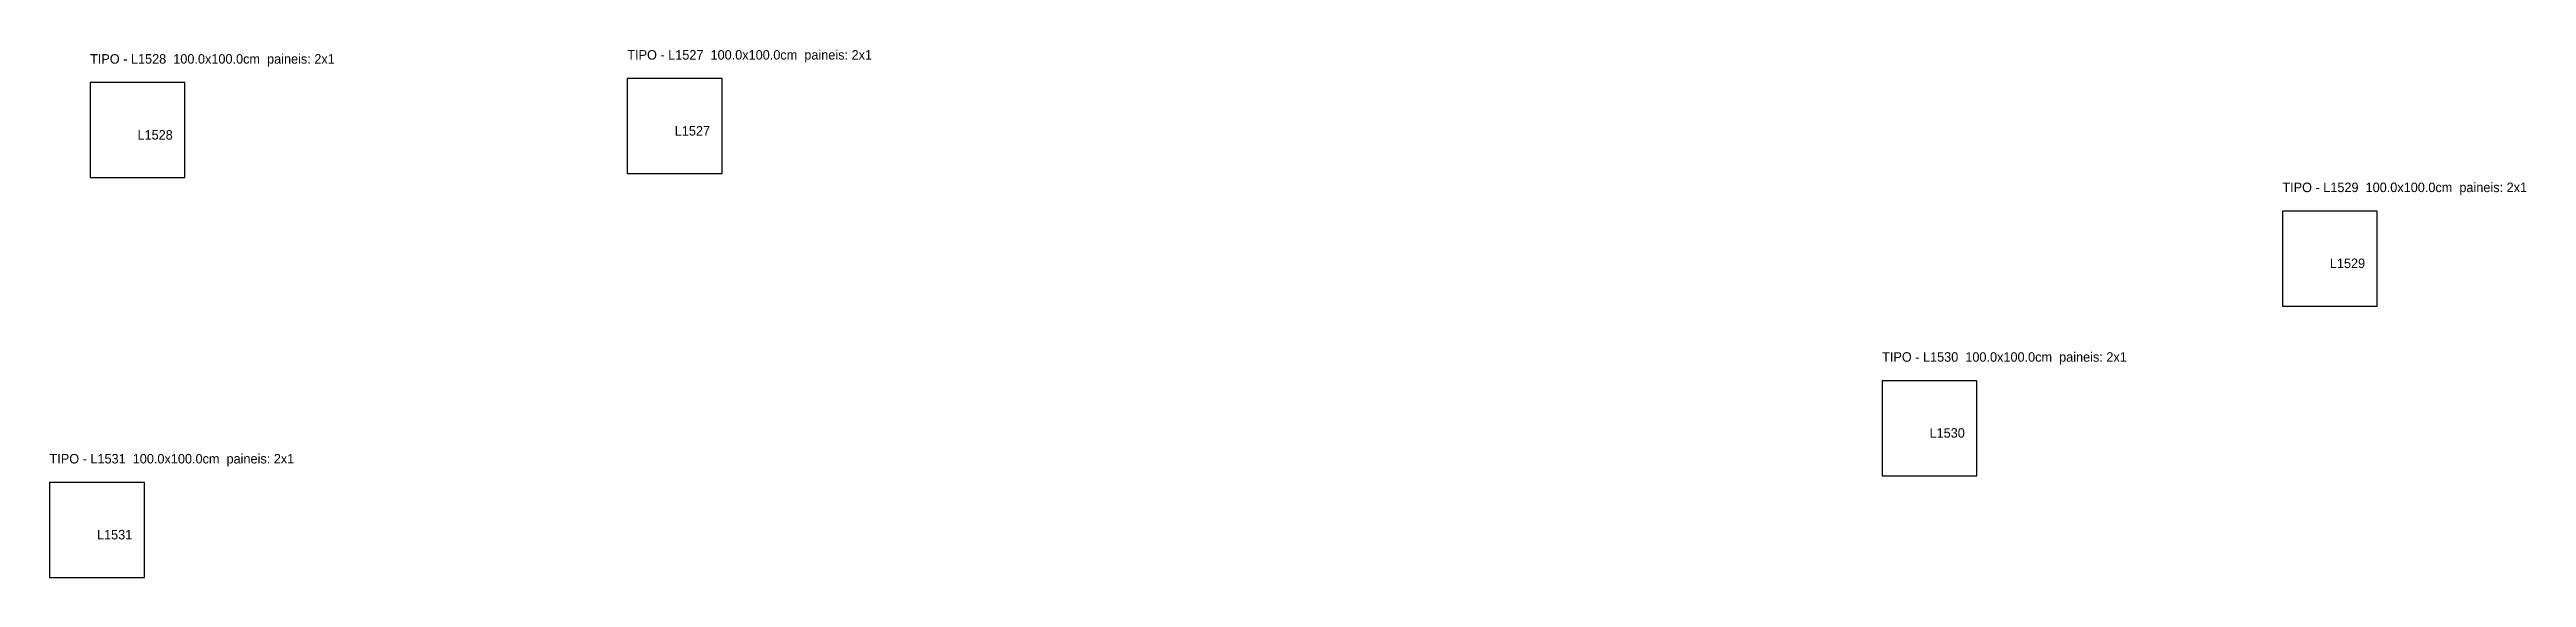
# Model space of a CAD drawing. Header units: metres. Extents: x 1516 to 9250, y 224 to 3400.
# Drawn here: x 4659 to 7270, y 224 to 779 of the extents above; entities that cross this region are included whole.
import ezdxf

# ---------------------------------------------------------------- set-up
doc = ezdxf.new("R2010")
doc.units = ezdxf.units.M

msp = doc.modelspace()

# ---------------------------------------------------------------- texts
at = {"layer": 'NOMENCLATURA', "char_height": 10, "attachment_point": 1}
for s, insert in [('TIPO - L1528  100.0x100.0cm  paineis: 2x1', (4701.29, 774.68)), ('TIPO - L1527  100.0x100.0cm  paineis: 2x1', (5267.64, 778.96)), ('TIPO - L1529  100.0x100.0cm  paineis: 2x1', (7012.29, 639.4)), ('TIPO - L1530  100.0x100.0cm  paineis: 2x1', (6590.36, 460.77)), ('TIPO - L1531  100.0x100.0cm  paineis: 2x1', (4658.58, 353.63))]:
    msp.add_mtext(s, dxfattribs=dict(at, insert=insert))
at = {"layer": 'Texto Secao', "char_height": 10, "attachment_point": 1}
for s, insert in [('L1528', (4751.29, 694.68)), ('L1527', (5317.64, 698.96)), ('L1529', (7062.29, 559.4)), ('L1530', (6640.36, 380.77)), ('L1531', (4708.58, 273.63))]:
    msp.add_mtext(s, dxfattribs=dict(at, insert=insert))

# ---------------------------------------------------------------- linework, layer by layer
at = {"layer": 'Contorno'}
for points in [[(4701.29, 644.68), (4801.29, 644.68), (4801.29, 744.68), (4701.29, 744.68), (4701.29, 644.68)], [(5267.64, 648.96), (5367.64, 648.96), (5367.64, 748.96), (5267.64, 748.96), (5267.64, 648.96)], [(7012.29, 509.4), (7112.29, 509.4), (7112.29, 609.4), (7012.29, 609.4), (7012.29, 509.4)], [(6590.36, 330.77), (6690.36, 330.77), (6690.36, 430.77), (6590.36, 430.77), (6590.36, 330.77)], [(4658.58, 223.63), (4758.58, 223.63), (4758.58, 323.63), (4658.58, 323.63), (4658.58, 223.63)]]:
    msp.add_lwpolyline(points, close=True, dxfattribs=at)
at = {"layer": 'Paineis'}
for points in [[(4701.29, 644.68), (4801.29, 644.68), (4801.29, 744.68), (4701.29, 744.68)], [(5267.64, 648.96), (5367.64, 648.96), (5367.64, 748.96), (5267.64, 748.96)], [(7012.29, 509.4), (7112.29, 509.4), (7112.29, 609.4), (7012.29, 609.4)], [(6590.36, 330.77), (6690.36, 330.77), (6690.36, 430.77), (6590.36, 430.77)], [(4658.58, 223.63), (4758.58, 223.63), (4758.58, 323.63), (4658.58, 323.63)]]:
    msp.add_lwpolyline(points, close=True, dxfattribs=at)

msp.set_redraw_order([(e.dxf.handle, doc.entitydb.next_handle()) for e in msp.query("TEXT MTEXT ATTDEF DIMENSION ARC_DIMENSION")])  # texts and dimensions are drawn at this point

doc.saveas('drawing.dxf')
